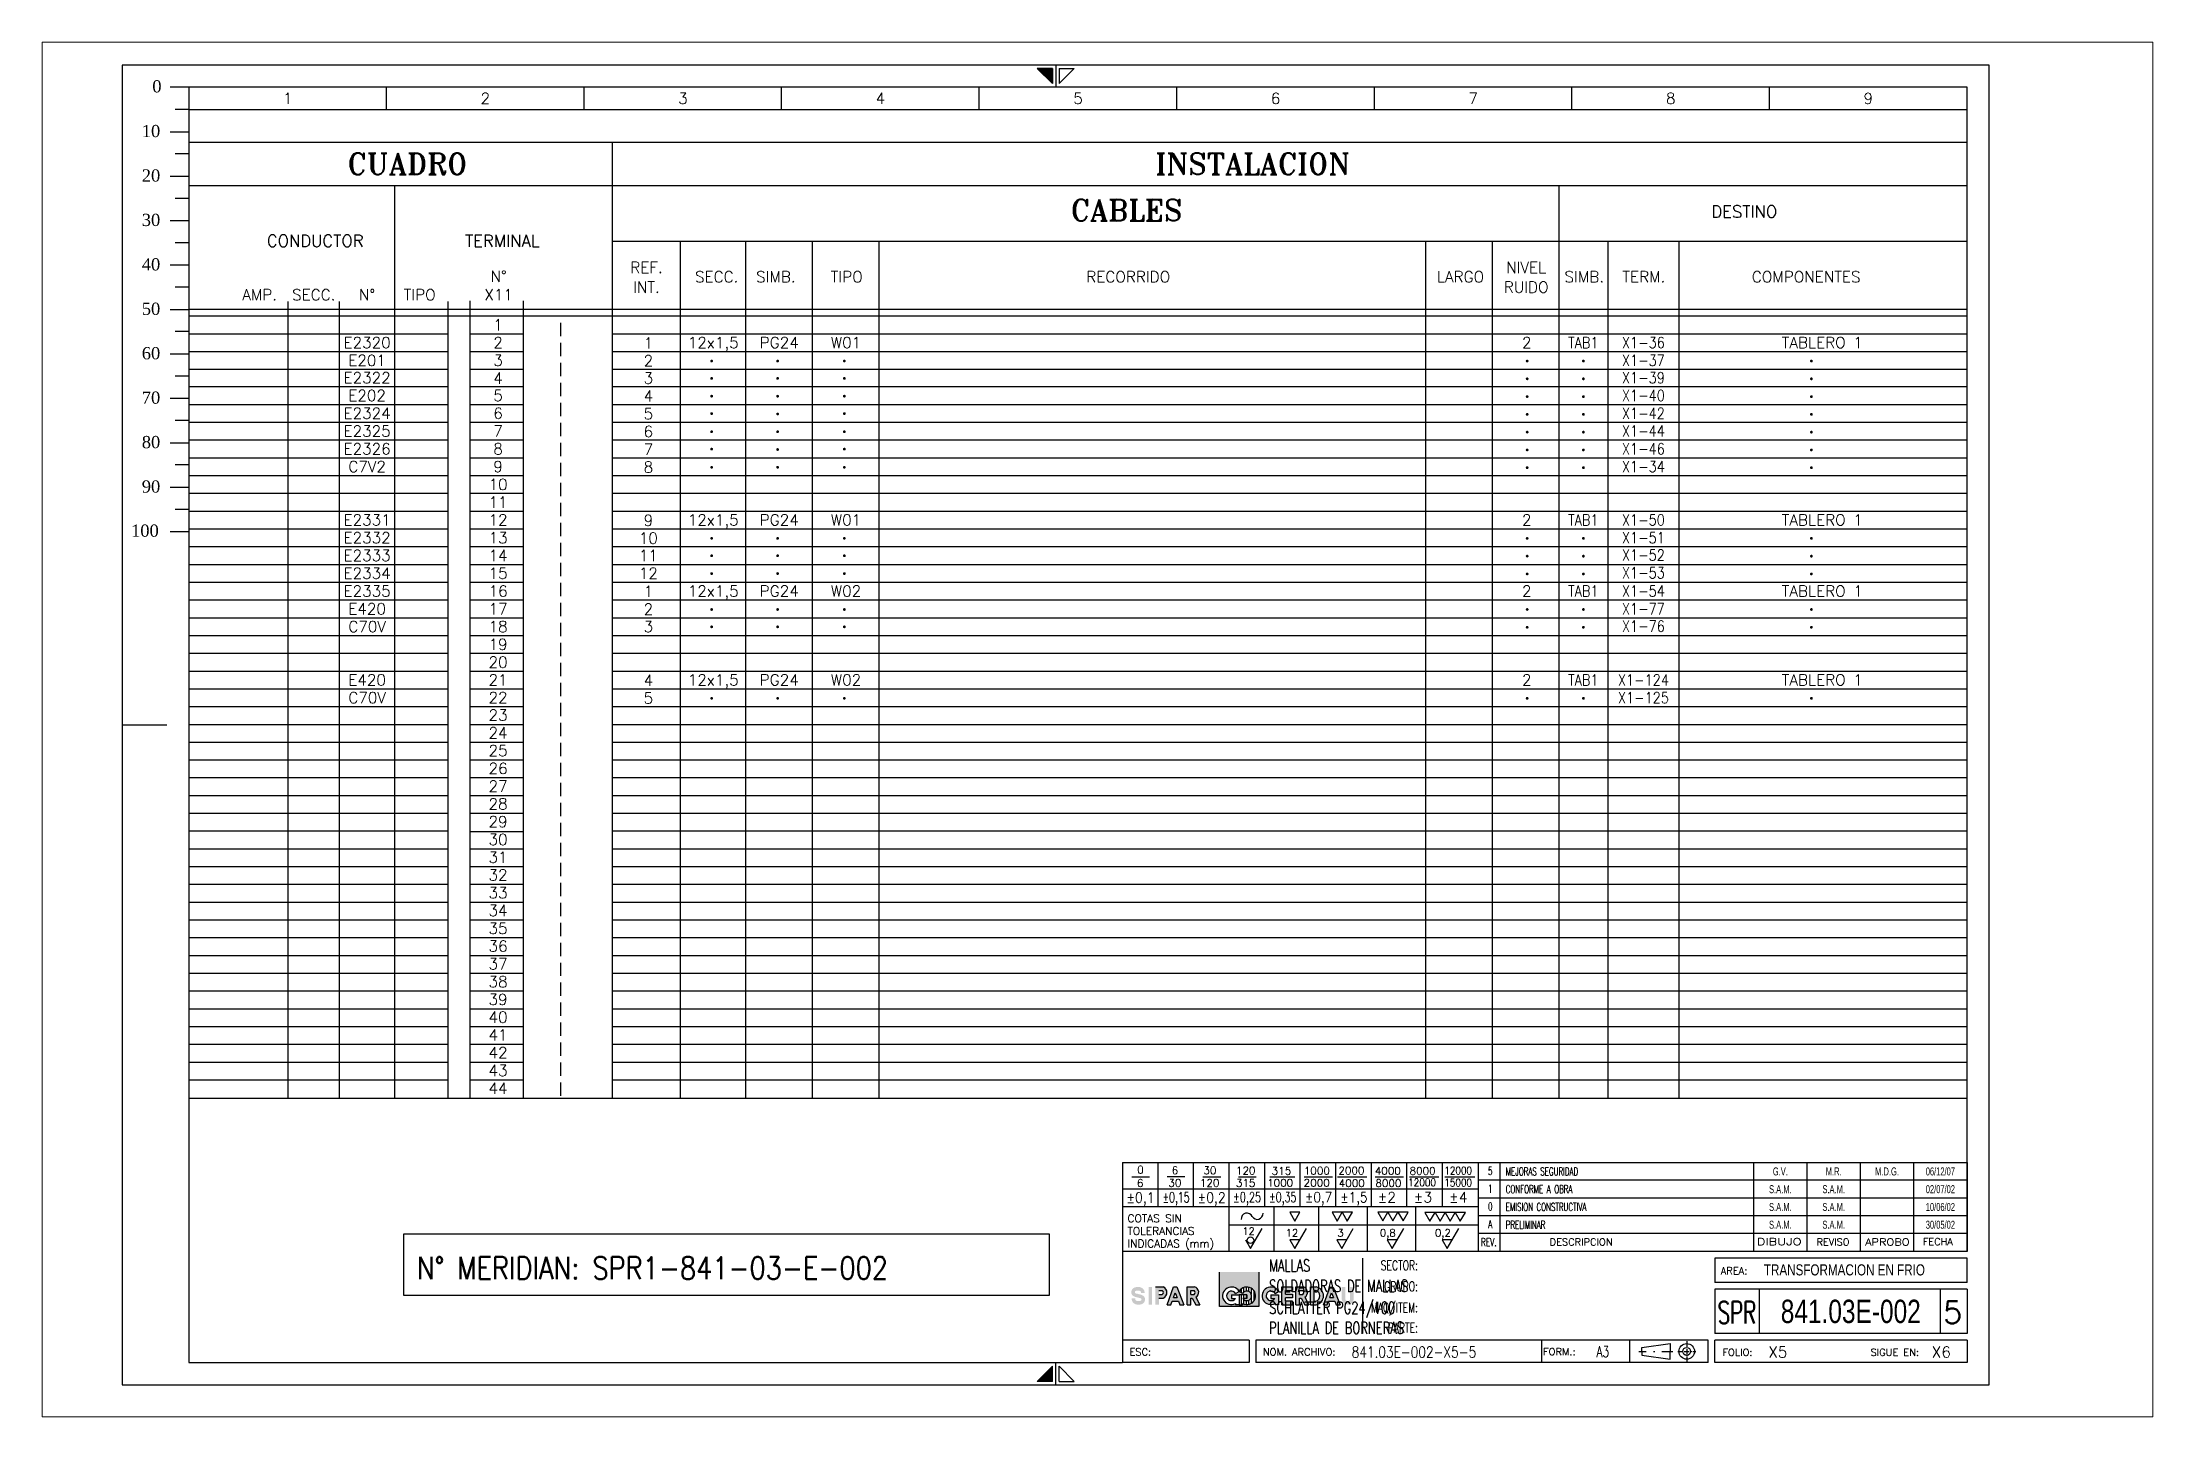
# Paper-space layout 'Layout1' of a CAD drawing. Header units: millimetres. Extents: x -18 to 457, y -7 to 302.
# The model-space entities are those that its viewports show. They can reach past a viewport. Long polylines and large blocks are cut down to what shows.
import ezdxf
from ezdxf.enums import TextEntityAlignment as Align

# ---------------------------------------------------------------- set-up
doc = ezdxf.new("R2010")
doc.units = ezdxf.units.MM
doc.linetypes.add('HIDDEN', pattern=[4.5, 3, -1.5])
for name, color, linetype in [('LINEAS', 4, 'Continuous'), ('MARGENES', 6, 'Continuous'), ('REC', 6, 'Continuous'), ('SUBTITULO', 3, 'Continuous'), ('TEX', 150, 'Continuous'), ('TEXTO', 7, 'Continuous'), ('Textos', 150, 'Continuous'), ('TITULO', 6, 'Continuous')]:
    doc.layers.add(name, color=color, linetype=linetype)
doc.styles.add('ARIAL', font='arial.ttf', dxfattribs={"height": 2})
doc.styles.add('DUTCH801', font='dutcheb.ttf', dxfattribs={"width": 1.75, "height": 2.75})
doc.styles.add('LCOTAS', font='ROMANS')
doc.styles.add('LETRA2', font='swissk.ttf', dxfattribs={"height": 2})
doc.styles.add('LETRA25', font='romans', dxfattribs={"height": 2.5})
doc.styles.add('LETRA4', font='ROMANS', dxfattribs={"height": 4})
doc.styles.add('LETRA5', font='ROMANS', dxfattribs={"height": 5})
doc.styles.add('ROMANS', font='romans.shx', dxfattribs={"width": 0.85})
doc.styles.add('ROMANT', font='romant', dxfattribs={"height": 3})
doc.styles.get("Standard").update_dxf_attribs({"font": 'arial.ttf'})

psp = doc.layouts.get("Layout1")

msp = doc.modelspace()

# ---------------------------------------------------------------- texts
at = {"layer": 'SUBTITULO', "color": 3, "style": 'ROMANT'}
for s, p in [('DESTINO', (364.89, 262.67)), ('CONDUCTOR', (43.4, 256.08)), ('TERMINAL', (85.48, 256.08))]:
    msp.add_text(s, height=2.7, dxfattribs=at).set_placement(p, align=Align.CENTER)
at = {"layer": 'TEXTO', "color": 150, "style": 'ROMANS'}
for s, p in [('REF.', (117.93, 250.19)), ('NIVEL', (315.82, 250.19)), ('N%%D', (84.66, 248.21)), ('INT.', (117.93, 245.75)), ('SECC.', (133.72, 248.1)), ('SIMB.', (147.03, 248.1)), ('TIPO', (162.98, 248.1)), ('RECORRIDO', (226.29, 248.1)), ('LARGO', (301.05, 248.1)), ('RUIDO', (315.82, 245.75)), ('SIMB.', (328.9, 248.1)), ('TERM.', (342.3, 248.1)), ('COMPONENTES', (378.81, 248.1)), ('AMP.', (30.9, 244.06)), ('SECC.', (43.08, 244.06)), ('N%%D', (55.08, 244.06)), ('TIPO', (66.91, 244.06)), ('X11', (84.66, 244.06)), ('1', (84.54, 237.28)), ('E2320', (55.08, 233.28)), ('2', (84.54, 233.28)), ('1', (118.35, 233.2)), ('12x1,5', (132.95, 233.28)), ('PG24', (147.79, 233.28)), ('W01', (162.8, 233.28)), ('2', (315.95, 233.28)), ('TABLERO 1', (382.44, 233.29)), ('E201', (55.08, 229.28)), ('3', (84.54, 229.28)), ('2', (118.35, 229.2)), ('E2322', (55.08, 225.37)), ('E202', (55.08, 221.37)), ('4', (84.54, 225.28)), ('5', (84.54, 221.37)), ('3', (118.35, 225.28)), ('4', (118.35, 221.28)), ('E2324', (55.08, 217.37)), ('6', (84.54, 217.37)), ('5', (118.35, 217.28)), ('E2325', (55.08, 213.37)), ('7', (84.54, 213.37)), ('6', (118.35, 213.28)), ('E2326', (55.08, 209.37)), ('8', (84.54, 209.37)), ('7', (118.35, 209.28)), ('C7V2', (55.08, 205.37)), ('9', (84.54, 205.37)), ('8', (118.35, 205.28)), ('10', (84.54, 201.37)), ('11', (84.54, 197.37)), ('E2331', (55.08, 193.37)), ('12', (84.54, 193.37)), ('9', (118.35, 193.28)), ('12x1,5', (132.95, 193.37)), ('PG24', (147.79, 193.37)), ('W01', (162.8, 193.37)), ('2', (315.95, 193.37)), ('TABLERO 1', (382.44, 193.37)), ('E2332', (55.08, 189.37)), ('13', (84.54, 189.37)), ('10', (118.35, 189.28)), ('E2333', (55.08, 185.37)), ('14', (84.54, 185.37)), ('11', (118.35, 185.37)), ('E2334', (55.08, 181.37)), ('15', (84.54, 181.37)), ('12', (118.35, 181.37)), ('E2335', (55.08, 177.37)), ('E420', (55.08, 173.37)), ('16', (84.54, 177.37)), ('17', (84.54, 173.37)), ('2', (118.35, 173.28)), ('1', (118.35, 177.28)), ('12x1,5', (132.95, 177.37)), ('PG24', (147.79, 177.37)), ('W02', (162.8, 177.37)), ('2', (315.95, 177.37)), ('TABLERO 1', (382.44, 177.37)), ('C70V', (55.08, 169.37)), ('18', (84.54, 169.37)), ('3', (118.35, 169.37)), ('19', (84.54, 165.37)), ('20', (84.54, 161.37)), ('E420', (55.08, 157.37)), ('21', (84.54, 157.37)), ('4', (118.35, 157.28)), ('12x1,5', (132.95, 157.37)), ('PG24', (147.79, 157.37)), ('W02', (162.8, 157.37)), ('2', (315.95, 157.37)), ('TABLERO 1', (382.44, 157.37)), ('C70V', (55.08, 153.37)), ('22', (84.54, 153.37)), ('23', (84.54, 149.46)), ('5', (118.35, 153.28)), ('24', (84.54, 145.46)), ('25', (84.54, 141.46)), ('26', (84.54, 137.46)), ('27', (84.54, 133.46)), ('28', (84.54, 129.46)), ('29', (84.54, 125.46)), ('30', (84.54, 121.46)), ('31', (84.54, 117.46)), ('32', (84.54, 113.46)), ('33', (84.54, 109.46)), ('34', (84.54, 105.46)), ('35', (84.54, 101.46)), ('36', (84.54, 97.46)), ('37', (84.54, 93.46)), ('38', (84.54, 89.46)), ('39', (84.54, 85.46)), ('40', (84.54, 81.46)), ('41', (84.54, 77.46)), ('42', (84.54, 73.46)), ('43', (84.54, 69.46)), ('44', (84.54, 65.46))]:
    msp.add_text(s, height=2.5, dxfattribs=at).set_placement(p, align=Align.CENTER)
at = {"layer": 'TEXTO', "color": 150, "style": 'ROMANS', "width": 0.85}
for s, p in [('TAB1', (328.69, 234.53)), ('X1-36', (342.19, 234.53)), ('X1-37', (342.19, 230.53)), ('X1-39', (342.19, 226.62)), ('X1-40', (342.19, 222.62)), ('X1-42', (342.19, 218.62)), ('X1-44', (342.19, 214.62)), ('X1-46', (342.19, 210.62)), ('X1-34', (342.19, 206.62)), ('TAB1', (328.69, 194.62)), ('X1-50', (342.19, 194.62)), ('X1-51', (342.19, 190.62)), ('X1-52', (342.19, 186.71)), ('X1-53', (342.19, 182.71)), ('TAB1', (328.69, 178.62)), ('X1-54', (342.19, 178.62)), ('X1-77', (342.19, 174.62)), ('X1-76', (342.19, 170.71)), ('TAB1', (328.69, 158.62)), ('X1-124', (342.19, 158.62)), ('X1-125', (342.19, 154.62))]:
    msp.add_text(s, height=2.5, dxfattribs=at).set_placement(p, align=Align.MIDDLE_CENTER)
at = {"layer": 'Textos', "insert": (66.25, 28.76), "char_height": 5, "width": 174.7782, "attachment_point": 1, "style": 'ROMANS'}
msp.add_mtext('N° MERIDIAN: SPR1-841-03-E-002', dxfattribs=at)
at = {"layer": 'TITULO', "style": 'ROMANT'}
for s, p in [('CUADRO', (64.14, 272.38)), ('INSTALACION', (254.31, 272.38)), ('CABLES', (225.9, 261.92))]:
    msp.add_text(s, height=4.8, dxfattribs=at).set_placement(p, align=Align.CENTER)

# ---------------------------------------------------------------- blocks, each defined once
blk = doc.blocks.new('A3')
at = {"layer": 'TEX'}
h = blk.add_hatch(color=256, dxfattribs=at)
h.paths.add_polyline_path([(255.67, 25.35), (246.84, 25.35), (246.84, 17.57), (255.67, 17.57)])
h.paths.add_polyline_path([(252.04, 18.24), (252.04, 18.01), (251.24, 18.01), (250.44, 18.01), (250.44, 18.24, -2.348205), (251.24, 21, -2.348205)], flags=16)
h.paths.add_polyline_path([(252.08, 19.4), (252.97, 19.4), (252.97, 20.2), (251.24, 20.2), (249.52, 20.2), (249.52, 19.4), (250.41, 19.4, -3.501885), (250.45, 20.54), (251.24, 21), (252.04, 20.54, -3.501885)], flags=0)
h = blk.add_hatch(color=256, dxfattribs=at)
h.paths.add_polyline_path([(228.13, 21.15), (228.25, 21.17), (228.36, 21.18), (228.49, 21.19), (228.63, 21.18), (228.75, 21.17), (228.86, 21.14), (228.97, 21.08), (229.08, 21), (229.15, 20.89), (229.18, 20.81), (229.2, 20.7), (229.21, 20.6), (230.01, 20.6), (230, 20.66), (230, 20.7), (229.99, 20.75), (229.99, 20.8), (229.98, 20.84), (229.98, 20.88), (229.97, 20.92), (229.96, 20.96), (229.95, 21), (229.94, 21.04), (229.93, 21.08), (229.91, 21.12), (229.9, 21.17), (229.88, 21.21), (229.86, 21.25), (229.83, 21.29), (229.81, 21.34), (229.78, 21.38), (229.75, 21.43), (229.71, 21.47), (229.68, 21.51), (229.64, 21.55), (229.6, 21.59), (229.56, 21.63), (229.52, 21.66), (229.47, 21.7), (229.43, 21.73), (229.38, 21.76), (229.34, 21.79), (229.29, 21.81), (229.25, 21.83), (229.21, 21.85), (229.16, 21.87), (229.12, 21.89), (229.08, 21.9), (229.03, 21.92), (228.99, 21.93), (228.95, 21.94), (228.91, 21.95), (228.87, 21.95), (228.83, 21.96), (228.78, 21.97), (228.74, 21.97), (228.7, 21.97), (228.66, 21.98), (228.62, 21.98), (228.58, 21.98), (228.54, 21.98), (228.5, 21.98), (228.46, 21.98), (228.42, 21.98), (228.38, 21.98), (228.34, 21.98), (228.3, 21.98), (228.25, 21.97), (228.21, 21.97), (228.16, 21.97), (228.11, 21.96), (228.06, 21.95), (228.01, 21.94), (227.95, 21.93), (227.9, 21.92), (227.84, 21.9), (227.78, 21.88), (227.72, 21.86), (227.66, 21.83), (227.6, 21.8), (227.54, 21.77), (227.48, 21.73), (227.42, 21.69), (227.37, 21.65), (227.32, 21.6), (227.27, 21.55), (227.23, 21.5), (227.19, 21.44), (227.15, 21.38), (227.12, 21.31), (227.1, 21.25), (227.07, 21.18), (227.05, 21.12), (227.03, 21.05), (227.02, 20.98), (227.01, 20.92), (227, 20.85), (227, 20.79), (227, 20.72), (227, 20.66), (227.01, 20.6), (227.02, 20.54), (227.04, 20.49), (227.05, 20.44), (227.08, 20.39), (227.1, 20.34), (227.13, 20.29), (227.16, 20.24), (227.19, 20.2), (227.23, 20.16), (227.26, 20.11), (227.3, 20.07), (227.34, 20.04), (227.38, 20), (227.39, 19.99), (227.54, 19.91), (227.8, 19.79), (228.09, 19.7), (228.41, 19.62), (228.72, 19.54), (228.99, 19.49), (229.14, 19.43), (229.29, 19.29), (229.28, 19.1), (229.2, 18.94), (229.03, 18.86), (228.78, 18.82), (228.55, 18.81), (228.34, 18.82), (228.19, 18.86), (228.04, 18.96), (227.92, 19.1), (227.89, 19.21), (227.87, 19.4), (227.07, 19.4), (227.07, 19.34), (227.08, 19.3), (227.08, 19.25), (227.09, 19.2), (227.09, 19.16), (227.1, 19.12), (227.11, 19.08), (227.12, 19.04), (227.13, 19), (227.14, 18.96), (227.15, 18.92), (227.16, 18.88), (227.18, 18.83), (227.2, 18.79), (227.22, 18.75), (227.24, 18.71), (227.27, 18.66), (227.3, 18.62), (227.33, 18.57), (227.36, 18.53), (227.4, 18.49), (227.44, 18.45), (227.48, 18.41), (227.52, 18.37), (227.56, 18.34), (227.6, 18.3), (227.65, 18.27), (227.69, 18.24), (227.74, 18.21), (227.78, 18.19), (227.83, 18.17), (227.87, 18.15), (227.91, 18.13), (227.96, 18.11), (228, 18.1), (228.04, 18.08), (228.08, 18.07), (228.13, 18.06), (228.17, 18.05), (228.21, 18.05), (228.25, 18.04), (228.29, 18.03), (228.33, 18.03), (228.37, 18.03), (228.41, 18.02), (228.45, 18.02), (228.49, 18.02), (228.53, 18.02), (228.57, 18.02), (228.61, 18.02), (228.65, 18.02), (228.7, 18.02), (228.74, 18.02), (228.78, 18.02), (228.82, 18.03), (228.87, 18.03), (228.92, 18.03), (228.97, 18.04), (229.02, 18.05), (229.07, 18.06), (229.12, 18.07), (229.18, 18.08), (229.24, 18.1), (229.29, 18.12), (229.35, 18.14), (229.42, 18.17), (229.48, 18.2), (229.54, 18.23), (229.59, 18.27), (229.65, 18.31), (229.71, 18.35), (229.76, 18.4), (229.8, 18.45), (229.85, 18.5), (229.89, 18.56), (229.92, 18.62), (229.95, 18.69), (229.98, 18.75), (230, 18.82), (230.03, 18.88), (230.04, 18.95), (230.06, 19.02), (230.07, 19.08), (230.07, 19.15), (230.08, 19.21), (230.08, 19.28), (230.07, 19.34), (230.07, 19.4), (230.05, 19.46), (230.04, 19.51), (230.02, 19.56), (230, 19.61), (229.97, 19.66), (229.95, 19.71), (229.92, 19.76), (229.88, 19.8), (229.85, 19.84), (229.81, 19.89), (229.77, 19.93), (229.73, 19.96), (229.69, 20), (229.68, 20.01), (229.64, 20.03), (229.58, 20.06), (229.53, 20.09), (229.48, 20.11), (229.43, 20.14), (229.38, 20.16), (229.34, 20.18), (229.29, 20.19), (229.25, 20.21), (229.21, 20.23), (229.17, 20.24), (229.13, 20.25), (229.09, 20.27), (229.05, 20.28), (229.02, 20.29), (228.98, 20.3), (228.94, 20.31), (228.9, 20.32), (228.86, 20.33), (228.82, 20.34), (228.79, 20.35), (228.69, 20.37), (228.62, 20.39), (228.55, 20.41), (228.51, 20.42), (228.47, 20.43), (228.44, 20.44), (228.4, 20.45), (228.36, 20.46), (228.33, 20.46), (228.29, 20.47), (228.26, 20.48), (228.18, 20.5), (228.09, 20.52), (227.98, 20.56), (227.87, 20.62), (227.79, 20.71), (227.79, 20.83), (227.82, 20.96), (227.89, 21.06), (228, 21.12)])
h.paths.add_polyline_path([(230.87, 18.01), (231.67, 18.01), (231.67, 21.99), (230.87, 21.99)])
h.paths.add_polyline_path([(232.42, 18.01), (233.22, 18.01), (233.22, 19.5), (234.14, 19.5, 0.708852), (234.14, 21.99), (232.42, 21.99)])
h.paths.add_polyline_path([(233.22, 20.3), (233.22, 21.2), (233.97, 21.2, -0.566556), (233.97, 20.3)], flags=16)
h.paths.add_polyline_path([(236.19, 18.83), (237.62, 18.83), (237.94, 18.01), (238.8, 18.01), (237.24, 21.99), (236.52, 21.99), (235.03, 18.01), (235.88, 18.01)])
h.paths.add_polyline_path([(236.49, 19.63), (236.89, 20.7), (237.31, 19.63)], flags=16)
h.paths.add_polyline_path([(240.35, 19.5), (240.71, 19.5), (241.52, 18.01), (242.43, 18.01), (241.52, 19.67, 0.672291), (241.2, 21.99), (239.55, 21.99), (239.55, 18.01), (240.35, 18.01)])
h.paths.add_polyline_path([(240.35, 20.3), (240.35, 21.2), (241.15, 21.2, -0.508421), (241.1, 20.3)], flags=16)
h = blk.add_hatch(dxfattribs=at)
h.set_pattern_fill('ANSI31', color=256, scale=0.179464, angle=45, style=0)
h.set_pattern_definition([(90, (130.9459, 1.37434), (-0.5697977, 1e-16), [])])
h.paths.add_polyline_path([(251.24, 21), (252.04, 20.54, -3.501885), (252.08, 19.4), (252.97, 19.4), (252.97, 20.2), (251.24, 20.2), (251.24, 18.01), (252.04, 18.01), (252.04, 18.24, 2.348205)])
h = blk.add_hatch(color=256, dxfattribs=at)
h.paths.add_polyline_path([(259.33, 18.24), (259.33, 18.01), (260.13, 18.01), (260.13, 20.2), (258.4, 20.2), (258.4, 19.4), (259.29, 19.4, -3.501885), (259.33, 20.54), (260.13, 21, 2.348205)])
h.paths.add_polyline_path([(263.26, 21.99), (260.87, 21.99), (260.87, 18.01), (263.26, 18.01), (263.26, 18.8), (261.66, 18.8), (261.66, 19.56), (263.26, 19.56), (263.26, 20.36), (261.66, 20.36), (261.66, 21.2), (263.26, 21.2)])
h.paths.add_polyline_path([(265.68, 21.99), (264.02, 21.99), (264.02, 18.01), (264.82, 18.01), (264.82, 19.5), (265.18, 19.5), (265.99, 18.01), (266.9, 18.01), (266, 19.67, 0.672291)])
h.paths.add_polyline_path([(264.82, 21.2), (265.63, 21.2, -0.508421), (265.58, 20.3), (264.82, 20.3)], flags=16)
h.paths.add_polyline_path([(268.57, 21.99), (267.33, 21.99), (267.33, 18.01), (268.59, 18.01, 0.825148)])
h.paths.add_polyline_path([(268.12, 21.2), (268.49, 21.2, -0.780464), (268.5, 18.8), (268.12, 18.8)], flags=16)
h.paths.add_polyline_path([(272.41, 21.97), (271.69, 21.99), (270.19, 18.01), (271.04, 18.01), (271.35, 18.83), (272.79, 18.83), (273.11, 18.01), (273.97, 18.01)])
h.paths.add_polyline_path([(272.05, 20.7), (272.47, 19.63), (271.65, 19.63)], flags=16)
h.paths.add_polyline_path([(275.15, 21.99), (274.35, 21.99), (274.35, 19.12, 0.841466), (277, 19.12), (277, 21.99), (276.2, 21.99), (276.2, 19.2, -0.760831), (275.15, 19.2)])
at = {"layer": 'MARGENES', "color": 4}
for p, q in [((420, 297), (0, 297)), ((0, 297), (0, 0)), ((209.23, 296.25), (205.83, 296.25)), ((209.23, 292.85), (205.83, 296.25)), ((209.23, 296.25), (209.23, 292.85)), ((210, 297), (210, 292)), ((210.77, 292.85), (214.17, 296.25)), ((210.77, 296.25), (214.17, 296.25)), ((210.77, 296.25), (210.77, 292.85)), ((420, 0), (420, 297)), ((0, 148.5), (10.02, 148.5)), ((210, 0), (210, 5)), ((0, 0), (420, 0)), ((209.23, 4.15), (205.83, 0.75)), ((209.23, 0.75), (205.83, 0.75)), ((209.23, 0.75), (209.23, 4.15)), ((210.77, 4.15), (214.17, 0.75)), ((210.77, 0.75), (210.77, 4.15)), ((210.77, 0.75), (214.17, 0.75))]:
    blk.add_line(p, q, dxfattribs=at)
at = {"layer": 'MARGENES'}
for p, q in [((415, 292), (15, 292)), ((15, 292), (15, 5)), ((415, 30), (415, 292)), ((415, 50), (415, 30)), ((415, 23), (415, 28.5)), ((415, 21.5), (415, 11.5)), ((415, 10), (415, 5)), ((15, 5), (225, 5)), ((253.5, 5), (225, 5)), ((356.78, 5), (255, 5)), ((415, 5), (358.28, 5))]:
    blk.add_line(p, q, dxfattribs=at)
at = {"layer": 'MARGENES', "color": 1}
for p, q in [((59.44, 287), (59.44, 292)), ((103.89, 287), (103.89, 292)), ((148.33, 287), (148.33, 292)), ((192.78, 287), (192.78, 292)), ((237.22, 287), (237.22, 292)), ((281.67, 287), (281.67, 292)), ((326.11, 287), (326.11, 292)), ((370.56, 287), (370.56, 292)), ((15, 287), (415, 287)), ((233, 40), (233, 50)), ((241, 40), (241, 50)), ((249, 30), (249, 50)), ((257, 40), (257, 50)), ((265, 40), (265, 50)), ((273, 40), (273, 50)), ((281, 40), (281, 50)), ((289, 40), (289, 50)), ((297, 40), (297, 50)), ((310, 30), (310, 50)), ((367, 30), (367, 50)), ((379, 30), (379, 50)), ((391, 30), (391, 50)), ((403, 30), (403, 50)), ((305, 44), (225, 44)), ((227.1, 46.76), (231.1, 46.76)), ((235.06, 46.82), (239.06, 46.82)), ((243.1, 46.76), (247.1, 46.76)), ((251.1, 46.76), (255.1, 46.76)), ((258.14, 46.76), (263.81, 46.76)), ((265.88, 46.76), (272.28, 46.76)), ((273.41, 46.76), (280, 46.76)), ((281.87, 46.76), (288.24, 46.76)), ((289.57, 46.76), (296.2, 46.76)), ((297.52, 46.76), (304.29, 46.76)), ((415, 46), (305, 46)), ((259.09, 40), (259.09, 30)), ((269.09, 40), (269.09, 30)), ((280.02, 40), (280.02, 30)), ((290.95, 40), (290.95, 30)), ((415, 42), (305, 42)), ((415, 38), (305, 38)), ((305, 35.88), (249, 35.88)), ((253.8, 30.65), (256.41, 35.15)), ((263.8, 30.65), (266.41, 35.15)), ((274.32, 30.65), (276.92, 35.15)), ((285.67, 30.65), (288.27, 35.15)), ((298.06, 30.65), (300.66, 35.15)), ((415, 34), (305, 34)), ((252.67, 32.62), (253.8, 30.65)), ((262.67, 32.62), (263.8, 30.65)), ((264.94, 32.62), (262.67, 32.62)), ((273.19, 32.62), (274.32, 30.65)), ((275.46, 32.62), (273.19, 32.62)), ((284.53, 32.62), (285.67, 30.65)), ((286.81, 32.62), (284.53, 32.62)), ((296.92, 32.62), (298.06, 30.65)), ((299.2, 32.62), (296.92, 32.62)), ((351.94, 9.77), (351.94, 8.55)), ((341.17, 7.49), (342.83, 7.49)), ((344.43, 7.49), (344.79, 7.49)), ((346.34, 7.49), (348.79, 7.49)), ((349.91, 7.49), (350.08, 7.49)), ((349.99, 7.49), (350.86, 7.49)), ((351.35, 7.49), (352.48, 7.49)), ((351.94, 8.39), (351.94, 8.23)), ((351.94, 8.02), (351.94, 6.94)), ((351.94, 6.7), (351.94, 6.45)), ((351.94, 6.26), (351.94, 5.18)), ((353.02, 7.49), (353.16, 7.49)), ((353.42, 7.49), (353.96, 7.49))]:
    blk.add_line(p, q, dxfattribs=at)
at = {"layer": 'MARGENES', "color": 7}
for p, q in [((225, 50), (415, 50)), ((305, 50), (305, 30)), ((305, 40), (225, 40)), ((415, 30), (225, 30)), ((279, 28.5), (279, 11.5)), ((415, 28.5), (358.28, 28.5)), ((358.28, 28.5), (358.28, 23)), ((415, 23), (358.28, 23)), ((415, 21.5), (358.28, 21.5)), ((358.28, 21.5), (358.28, 11.5)), ((368.28, 11.5), (368.28, 21.5)), ((409, 11.5), (409, 21.5)), ((253.5, 10), (225, 10)), ((253.5, 10), (253.5, 5)), ((356.78, 10), (255, 10)), ((255, 10), (255, 5)), ((319.3, 10), (319.3, 5)), ((339.1, 10), (339.1, 5)), ((356.78, 5), (356.78, 10)), ((415, 11.5), (358.28, 11.5)), ((415, 10), (358.28, 10)), ((358.28, 5), (358.28, 10))]:
    blk.add_line(p, q, dxfattribs=at)
at = {"layer": 'MARGENES', "color": 1}
for points in [[(262.67, 38.81), (263.8, 36.84), (264.94, 38.81)], [(272.17, 38.81), (273.3, 36.84), (274.44, 38.81)], [(274.44, 38.81), (275.58, 36.84), (276.72, 38.81)], [(282.43, 38.82), (283.57, 36.85), (284.71, 38.82)], [(284.71, 38.82), (285.84, 36.85), (286.98, 38.82)], [(286.98, 38.82), (288.12, 36.85), (289.26, 38.82)], [(293.04, 38.76), (294.18, 36.79), (295.32, 38.76)], [(295.32, 38.76), (296.45, 36.79), (297.59, 38.76)], [(297.59, 38.76), (298.73, 36.79), (299.87, 38.76)], [(299.87, 38.76), (301, 36.79), (302.14, 38.76)]]:
    blk.add_lwpolyline(points, close=True, dxfattribs=at)
blk.add_circle((253.82, 32.5), 0.742, dxfattribs=at)
for centre, start, end in [((253.01, 37.3), 25.3098, 184.5991), ((255.32, 38.52), 210.3269, 2.285)]:
    blk.add_arc(centre, 1.31, start, end, dxfattribs=at)
at = {"layer": 'MARGENES', "color": 4}
for points in [[(209.23, 296.25), (209.23, 292.85), (205.83, 296.25)], [(209.23, 0.75), (209.23, 4.15), (205.83, 0.75)]]:
    blk.add_solid(points, dxfattribs=at)
at = {"layer": 'REC', "color": 1}
for p, q in [((15, 292), (10.8, 292)), ((15, 287), (11.9, 287)), ((10.8, 282), (15, 282)), ((15, 277), (11.9, 277)), ((10.8, 272), (15, 272)), ((15, 267), (11.9, 267)), ((10.8, 262), (15, 262)), ((15, 257), (11.9, 257)), ((10.8, 252), (15, 252)), ((15, 247), (11.9, 247)), ((10.8, 242), (15, 242)), ((15, 237), (11.9, 237)), ((10.8, 232), (15, 232)), ((15, 227), (11.9, 227)), ((10.8, 222), (15, 222)), ((15, 217), (11.9, 217)), ((10.8, 212), (15, 212)), ((15, 207), (11.9, 207)), ((10.8, 202), (15, 202)), ((15, 197), (11.9, 197)), ((10.8, 192), (15, 192))]:
    blk.add_line(p, q, dxfattribs=at)
at = {"layer": 'REC'}
blk.add_line((225, 50), (225, 5), dxfattribs=at)
at = {"layer": 'TEX'}
for p, q in [((246.84, 17.57), (246.84, 25.35)), ((255.67, 25.35), (255.67, 17.57)), ((232.42, 21.99), (234.14, 21.99)), ((233.22, 21.2), (233.97, 21.2)), ((233.22, 20.3), (233.97, 20.3)), ((233.22, 19.5), (234.14, 19.5)), ((235.03, 18.01), (236.52, 21.99)), ((236.49, 19.63), (236.89, 20.7)), ((236.49, 19.63), (237.31, 19.63)), ((236.52, 21.99), (237.24, 21.99)), ((236.89, 20.7), (237.31, 19.63)), ((237.24, 21.99), (238.8, 18.01)), ((239.55, 18.01), (239.55, 21.99)), ((239.55, 21.99), (241.2, 21.99)), ((240.35, 20.3), (240.35, 21.2)), ((240.35, 21.2), (241.15, 21.2)), ((240.35, 20.3), (241.1, 20.3)), ((240.35, 18.01), (240.35, 19.5)), ((240.35, 19.5), (240.71, 19.5)), ((240.71, 19.5), (241.52, 18.01)), ((241.52, 19.67), (242.43, 18.01)), ((249.52, 20.2), (249.52, 19.4)), ((249.52, 20.2), (251.24, 20.2)), ((249.52, 19.4), (250.41, 19.4)), ((250.45, 20.54), (251.24, 21)), ((252.04, 20.54), (251.24, 21)), ((252.97, 20.2), (251.24, 20.2)), ((251.24, 20.2), (251.24, 18.01)), ((251.24, 20.2), (251.24, 18.01)), ((252.97, 19.4), (252.08, 19.4)), ((252.97, 20.2), (252.97, 19.4)), ((258.4, 20.2), (260.13, 20.2)), ((258.4, 20.2), (258.4, 19.4)), ((258.4, 19.4), (259.29, 19.4)), ((259.33, 20.54), (260.13, 21)), ((260.13, 20.2), (260.13, 18.01)), ((260.87, 18.01), (260.87, 21.99)), ((260.87, 21.99), (263.26, 21.99)), ((261.66, 20.36), (261.66, 21.2)), ((261.66, 21.2), (263.26, 21.2)), ((261.66, 20.36), (263.26, 20.36)), ((261.66, 18.8), (261.66, 19.56)), ((263.26, 19.56), (261.66, 19.56)), ((263.26, 21.99), (263.26, 21.2)), ((263.26, 20.36), (263.26, 19.56)), ((264.02, 18.01), (264.02, 21.99)), ((264.02, 21.99), (265.68, 21.99)), ((264.82, 20.3), (264.82, 21.2)), ((264.82, 21.2), (265.63, 21.2)), ((264.82, 20.3), (265.58, 20.3)), ((264.82, 18.01), (264.82, 19.5)), ((264.82, 19.5), (265.18, 19.5)), ((265.18, 19.5), (265.99, 18.01)), ((266, 19.67), (266.9, 18.01)), ((267.33, 18.01), (267.33, 21.99)), ((267.33, 21.99), (268.57, 21.99)), ((268.12, 18.8), (268.12, 21.2)), ((268.12, 21.2), (268.49, 21.2)), ((270.19, 18.01), (271.69, 21.99)), ((271.65, 19.63), (272.05, 20.7)), ((271.65, 19.63), (272.47, 19.63)), ((271.69, 21.99), (272.41, 21.97)), ((272.05, 20.7), (272.47, 19.63)), ((272.41, 21.97), (273.97, 18.01)), ((235.03, 18.01), (235.88, 18.01)), ((235.88, 18.01), (236.19, 18.83)), ((236.19, 18.83), (237.62, 18.83)), ((237.62, 18.83), (237.94, 18.01)), ((237.94, 18.01), (238.8, 18.01)), ((239.55, 18.01), (240.35, 18.01)), ((241.52, 18.01), (242.43, 18.01)), ((255.67, 17.57), (246.84, 17.57)), ((250.44, 18.24), (250.44, 18.01)), ((251.24, 18.01), (250.44, 18.01)), ((251.24, 18.01), (252.04, 18.01)), ((252.04, 18.24), (252.04, 18.01)), ((259.33, 18.24), (259.33, 18.01)), ((260.13, 18.01), (259.33, 18.01)), ((260.87, 18.01), (263.26, 18.01)), ((263.26, 18.8), (261.66, 18.8)), ((263.26, 18.01), (263.26, 18.8)), ((264.02, 18.01), (264.82, 18.01)), ((265.99, 18.01), (266.9, 18.01)), ((267.33, 18.01), (268.59, 18.01)), ((268.12, 18.8), (268.5, 18.8)), ((270.19, 18.01), (271.04, 18.01)), ((271.04, 18.01), (271.35, 18.83)), ((271.35, 18.83), (272.79, 18.83)), ((272.79, 18.83), (273.11, 18.01)), ((273.11, 18.01), (273.97, 18.01))]:
    blk.add_line(p, q, dxfattribs=at)
for centre, radius, start, end in [((233.7, 20.75), 0.524, 300.9321, 59.0679), ((233.7, 20.75), 1.32, 289.338, 70.662), ((240.8, 20.77), 0.558, 302.7945, 50.5935), ((240.89, 20.77), 1.27, 300.0461, 75.6964), ((249.52, 20), 1.99, 30, 297.7317), ((249.52, 20), 1.08, 30, 326.251), ((252.97, 20), 1.99, 242.2683, 150), ((252.97, 20), 1.08, 213.749, 150), ((258.4, 20), 1.99, 30, 297.7317), ((258.4, 20), 1.08, 30, 326.251), ((265.27, 20.77), 0.558, 302.7945, 50.5935), ((265.36, 20.77), 1.27, 300.0461, 75.6964), ((268.2, 20), 1.23, 284.4183, 76.3013), ((268.2, 20), 2.03, 281.2242, 79.3349)]:
    blk.add_arc(centre, radius, start, end, dxfattribs=at)
at = {"layer": 'Textos'}
for p, q in [((341.85, 8.34), (348.22, 9.24)), ((341.85, 7.49), (341.85, 8.34)), ((341.85, 7.49), (341.85, 6.63)), ((341.85, 6.63), (348.22, 5.73)), ((348.22, 9.24), (348.22, 7.49)), ((348.22, 5.73), (348.22, 7.49))]:
    blk.add_line(p, q, dxfattribs=at)
for radius in [1.75, 0.877]:
    blk.add_circle((351.94, 7.49), radius, dxfattribs=at)
at = {"layer": 'MARGENES', "color": 1, "style": 'LCOTAS'}
for s, height, p in [('0', 1.71, (228.3, 47.52)), ('6', 1.71, (236.08, 47.38)), ('30', 1.71, (243.21, 47.37)), ('120', 1.71, (250.53, 47.32)), ('315', 1.71, (258.57, 47.26)), ('1000', 1.71, (265.8, 47.3)), ('2000', 1.71, (273.58, 47.32)), ('4000', 1.71, (281.77, 47.28)), ('8000', 1.71, (289.58, 47.26)), ('6', 1.71, (228.26, 44.52)), ('30', 1.71, (235.33, 44.55)), ('120', 1.71, (242.42, 44.55)), ('315', 1.71, (250.53, 44.55)), ('1000', 1.71, (257.54, 44.57)), ('2000', 1.71, (265.77, 44.58)), ('4000', 1.71, (273.66, 44.5)), ('8000', 1.71, (281.9, 44.51)), ('%%P2', 2.3, (282.4, 41.04)), ('%%P3', 2.3, (290.53, 41.04)), ('%%P4', 2.3, (298.48, 41.04)), ('COTAS SIN', 1.743, (226.15, 36.55)), ('TOLERANCIAS', 1.743, (226.15, 33.72)), ('12', 1.656, (251.94, 33.74)), ('12', 1.656, (261.7, 33.33)), ('3', 1.66, (273.35, 33.33)), ('0,8', 1.656, (282.92, 33.33)), ('0,2', 1.656, (295.31, 33.33)), ('INDICADAS (mm)', 1.743, (226.15, 30.9))]:
    blk.add_text(s, height=height, dxfattribs=at).set_placement(p)
for s, height, width, p, p2 in [('12000', 1.71, 0.790089, (297.4, 47.32), (303.64, 47.32)), ('%%P0,1', 2.3, 0.865454, (225.88, 40.96), (232.23, 40.96)), ('%%P0,15', 2.3, 0.598358, (234.03, 41.03), (240.12, 41.03)), ('%%P0,2', 2.3, 0.787915, (241.91, 40.96), (248.21, 40.96)), ('%%P0,25', 2.3, 0.617458, (249.89, 41.06), (256.18, 41.06)), ('%%P0,35', 2.3, 0.603736, (257.99, 41.06), (264.14, 41.06)), ('%%P0,7', 2.3, 0.760403, (266.1, 41.06), (272.18, 41.06)), ('%%P1,5', 2.3, 0.762292, (274.03, 41.03), (280.12, 41.03)), ('12000', 1.71, 0.797835, (289.25, 44.67), (295.55, 44.67)), ('15000', 1.71, 0.790089, (297.4, 44.63), (303.64, 44.63))]:
    blk.add_text(s, height=height, dxfattribs=dict(at, width=width)).set_placement(p, p2, align=Align.FIT)
at = {"layer": 'REC', "color": 1, "style": 'DUTCH801'}
for s, p in [('0', (6.76, 290.84)), ('10', (4.39, 280.77)), ('20', (4.39, 270.77)), ('30', (4.39, 260.77)), ('40', (4.39, 250.77)), ('50', (4.39, 240.77)), ('60', (4.39, 230.77)), ('70', (4.39, 220.77)), ('80', (4.39, 210.77)), ('90', (4.39, 200.77)), ('100', (1.98, 190.84))]:
    blk.add_text(s, height=2.75, dxfattribs=at).set_placement(p)
at = {"layer": 'TEX', "style": 'LCOTAS'}
for s, p in [('1', (37.22, 289.5)), ('2', (81.67, 289.5)), ('3', (126.11, 289.5)), ('4', (170.56, 289.5)), ('5', (215, 289.5)), ('6', (259.44, 289.5)), ('7', (303.89, 289.5)), ('8', (348.33, 289.5)), ('9', (392.78, 289.5))]:
    blk.add_text(s, height=2.5, dxfattribs=at).set_placement(p, align=Align.MIDDLE_CENTER)
at = {"layer": 'TEX', "width": 0.6456}
for tag, p in [('DIBUJO', (373, 48)), ('REVISO', (385, 48)), ('APROBO', (397, 48)), ('FECHA', (409, 48)), ('DIBUJO', (373, 44)), ('REVISO', (385, 44)), ('APROBO', (397, 44)), ('FECHA', (409, 44)), ('DIBUJO', (373, 40)), ('REVISO', (385, 40)), ('APROBO', (397, 40)), ('FECHA', (409, 40)), ('DIBUJO', (373, 36)), ('REVISO', (385, 36)), ('APROBO', (397, 36)), ('FECHA', (409, 36))]:
    blk.add_attdef(tag, text='', height=1.8, dxfattribs=at).set_placement(p, align=Align.MIDDLE_CENTER)
at = {"layer": 'Textos', "style": 'LCOTAS'}
for s, height, width, p, p2 in [('REV.', 1.8, 0.645643, (305.64, 31.2), (309.18, 31.2)), ('DIBUJO', 1.6, 1.231263, (367.73, 31.37), (377.77, 31.37)), ('APROBO', 1.6, 1.075207, (392.08, 31.33), (402.07, 31.33))]:
    blk.add_text(s, height=height, dxfattribs=dict(at, width=width)).set_placement(p, p2, align=Align.FIT)
for s, height, p in [('DESCRIPCION', 1.62, (321.1, 31.3)), ('REVISO', 1.6, (381.15, 31.32)), ('FECHA', 1.6, (405.07, 31.37)), ('AREA:', 1.627, (359.58, 24.81)), ('ESC:', 1.627, (226.58, 6.56)), ('NOM. ARCHIVO:', 1.6271, (256.58, 6.56)), ('FORM.:', 1.627, (319.62, 6.62)), ('FOLIO:', 1.627, (359.97, 6.47)), ('SIGUE EN:', 1.627, (393.27, 6.47))]:
    blk.add_text(s, height=height, dxfattribs=at).set_placement(p)
at = {"layer": 'Textos', "style": 'LCOTAS', "width": 0.7}
for s, p in [('SECTOR:', (291.49, 25.76)), ('GRUPO:', (291.49, 21.03)), ('MAQ/ITEM:', (291.49, 16.26)), ('PARTE:', (291.49, 11.74))]:
    blk.add_text(s, height=2.169, dxfattribs=at).set_placement(p, align=Align.RIGHT)
at = {"layer": 'Textos', "style": 'LCOTAS', "width": 0.645643}
for p in [(307.74, 48.1), (307.74, 44.1), (307.74, 40.1), (307.74, 36.1)]:
    blk.add_attdef('REV', text='', height=1.8, dxfattribs=at).set_placement(p, align=Align.MIDDLE)
at = {"layer": 'Textos'}
for tag, p, height, style, width in [('TEXTO_DE_REVISION', (311.23, 47.1), 1.8, 'LCOTAS', 0.645643), ('TEXTO_DE_REVISION', (311.23, 43.1), 1.8, 'LCOTAS', 0.645643), ('TEXTO_DE_REVISION', (311.23, 39.1), 1.8, 'LCOTAS', 0.645643), ('TEXTO_DE_REVISION', (311.23, 35.1), 1.8, 'LCOTAS', 0.645643), ('ARCHIVO', (276.56, 6.1), 2.5, 'LETRA25', 0.8)]:
    blk.add_attdef(tag, p, '', height=height, dxfattribs=dict(at, style=style, width=width))
for tag, style, width, p in [('AREA', 'ARIAL', 0.75, (387.41, 25.84)), ('A', 'LETRA25', 0.7, (333.06, 7.45))]:
    blk.add_attdef(tag, text='', height=2.5, dxfattribs=dict(at, style=style, width=width)).set_placement(p, align=Align.MIDDLE_CENTER)
at = {"layer": 'Textos', "style": 'LETRA25'}
for tag, p in [('ESC', (232.65, 6.1)), ('FOLIO', (370.29, 6.1)), ('SIGUE EN', (407.08, 6.1))]:
    blk.add_attdef(tag, p, '', height=2.5, dxfattribs=at)
at = {"layer": 'TITULO', "color": 150, "style": 'LETRA4', "width": 0.7}
for tag, p in [('SECTOR', (292.49, 25.49)), ('GRUPO', (292.49, 20.87)), ('MAQ/ITEM', (292.49, 15.96)), ('PARTE', (292.49, 11.44))]:
    blk.add_attdef(tag, p, '', height=2.5, dxfattribs=at)
at = {"layer": 'TITULO', "color": 6, "style": 'LETRA2', "width": 0.75}
blk.add_attdef('NUMERO', text='', height=5.25, dxfattribs=at).set_placement((388.84, 16.5), align=Align.MIDDLE_CENTER)
at = {"layer": 'TITULO', "style": 'LETRA5', "width": 0.65}
blk.add_attdef('COD', text='', height=5, dxfattribs=at).set_placement((363.24, 16.25), align=Align.MIDDLE)
at = {"layer": 'TITULO', "style": 'LETRA5'}
blk.add_attdef('REV', text='', height=5, dxfattribs=at).set_placement((411.77, 16.3), align=Align.MIDDLE)

# ---------------------------------------------------------------- linework, layer by layer
at = {"color": 2, "const_width": 0.312}
for points in [[(132.43, 230.38, 1), (132.74, 230.38, 1)], [(147.27, 230.38, 1), (147.58, 230.38, 1)], [(162.28, 230.38, 1), (162.59, 230.38, 1)], [(315.89, 230.38, 1), (316.2, 230.38, 1)], [(328.54, 230.38, 1), (328.86, 230.38, 1)], [(379.83, 230.38, 1), (380.15, 230.38, 1)], [(132.43, 226.47, 1), (132.74, 226.47, 1)], [(147.27, 226.47, 1), (147.58, 226.47, 1)], [(162.28, 226.47, 1), (162.59, 226.47, 1)], [(315.89, 226.38, 1), (316.2, 226.38, 1)], [(328.54, 226.38, 1), (328.86, 226.38, 1)], [(379.83, 226.38, 1), (380.15, 226.38, 1)], [(132.43, 222.47, 1), (132.74, 222.47, 1)], [(132.43, 218.56, 1), (132.74, 218.56, 1)], [(147.27, 222.47, 1), (147.58, 222.47, 1)], [(147.27, 218.47, 1), (147.58, 218.47, 1)], [(162.28, 222.47, 1), (162.59, 222.47, 1)], [(162.28, 218.56, 1), (162.59, 218.56, 1)], [(315.89, 222.38, 1), (316.2, 222.38, 1)], [(315.89, 218.38, 1), (316.2, 218.38, 1)], [(328.54, 222.38, 1), (328.86, 222.38, 1)], [(328.54, 218.38, 1), (328.86, 218.38, 1)], [(379.83, 222.38, 1), (380.15, 222.38, 1)], [(379.83, 218.38, 1), (380.15, 218.38, 1)], [(132.43, 214.47, 1), (132.74, 214.47, 1)], [(147.27, 214.47, 1), (147.58, 214.47, 1)], [(162.28, 214.47, 1), (162.59, 214.47, 1)], [(315.89, 214.38, 1), (316.2, 214.38, 1)], [(328.54, 214.38, 1), (328.86, 214.38, 1)], [(379.83, 214.38, 1), (380.15, 214.38, 1)], [(132.43, 210.56, 1), (132.74, 210.56, 1)], [(147.27, 210.47, 1), (147.58, 210.47, 1)], [(162.28, 210.56, 1), (162.59, 210.56, 1)], [(315.89, 210.38, 1), (316.2, 210.38, 1)], [(328.54, 210.38, 1), (328.86, 210.38, 1)], [(379.83, 210.38, 1), (380.15, 210.38, 1)], [(132.43, 206.47, 1), (132.74, 206.47, 1)], [(147.27, 206.47, 1), (147.58, 206.47, 1)], [(162.28, 206.47, 1), (162.59, 206.47, 1)], [(315.89, 206.38, 1), (316.2, 206.38, 1)], [(328.54, 206.38, 1), (328.86, 206.38, 1)], [(379.83, 206.38, 1), (380.15, 206.38, 1)], [(132.43, 190.47, 1), (132.74, 190.47, 1)], [(147.27, 190.47, 1), (147.58, 190.47, 1)], [(162.28, 190.47, 1), (162.59, 190.47, 1)], [(315.89, 190.47, 1), (316.2, 190.47, 1)], [(328.54, 190.47, 1), (328.86, 190.47, 1)], [(379.83, 190.47, 1), (380.15, 190.47, 1)], [(132.43, 186.56, 1), (132.74, 186.56, 1)], [(147.27, 186.56, 1), (147.58, 186.56, 1)], [(162.28, 186.56, 1), (162.59, 186.56, 1)], [(315.89, 186.47, 1), (316.2, 186.47, 1)], [(328.54, 186.47, 1), (328.86, 186.47, 1)], [(379.83, 186.47, 1), (380.15, 186.47, 1)], [(132.43, 182.55, 1), (132.74, 182.55, 1)], [(147.27, 182.56, 1), (147.58, 182.56, 1)], [(162.28, 182.55, 1), (162.59, 182.55, 1)], [(315.89, 182.47, 1), (316.2, 182.47, 1)], [(328.54, 182.47, 1), (328.86, 182.47, 1)], [(379.83, 182.47, 1), (380.15, 182.47, 1)], [(132.43, 174.47, 1), (132.74, 174.47, 1)], [(147.27, 174.47, 1), (147.58, 174.47, 1)], [(162.28, 174.47, 1), (162.59, 174.47, 1)], [(315.89, 174.47, 1), (316.2, 174.47, 1)], [(328.54, 174.47, 1), (328.86, 174.47, 1)], [(379.83, 174.47, 1), (380.15, 174.47, 1)], [(132.43, 170.56, 1), (132.74, 170.56, 1)], [(147.27, 170.56, 1), (147.58, 170.56, 1)], [(162.28, 170.56, 1), (162.59, 170.56, 1)], [(315.89, 170.47, 1), (316.2, 170.47, 1)], [(328.54, 170.47, 1), (328.86, 170.47, 1)], [(379.83, 170.47, 1), (380.15, 170.47, 1)], [(132.43, 154.47, 1), (132.74, 154.47, 1)], [(147.27, 154.47, 1), (147.58, 154.47, 1)], [(162.28, 154.47, 1), (162.59, 154.47, 1)], [(315.89, 154.47, 1), (316.2, 154.47, 1)], [(328.54, 154.47, 1), (328.86, 154.47, 1)], [(379.83, 154.47, 1), (380.15, 154.47, 1)]]:
    msp.add_lwpolyline(points, format="xyb", close=True, dxfattribs=at)
at = {"layer": 'LINEAS', "color": 7}
for p, q in [((15, 279.61), (415, 279.61)), ((110.21, 279.68), (110.21, 64.47)), ((15, 269.92), (415, 269.92)), ((61.21, 269.92), (61.21, 64.47)), ((323.19, 269.92), (323.19, 64.47)), ((110.21, 257.37), (415, 257.37)), ((15, 64.47), (415, 64.47))]:
    msp.add_line(p, q, dxfattribs=at)
at = {"layer": 'LINEAS', "color": 9}
for p, q in [((125.51, 257.37), (125.51, 64.47)), ((140.21, 257.37), (140.21, 64.47)), ((155.21, 257.37), (155.21, 64.47)), ((170.21, 257.37), (170.21, 64.47)), ((293.19, 257.37), (293.19, 64.47)), ((308.19, 257.37), (308.19, 64.47)), ((334.19, 257.37), (334.19, 64.47)), ((350.19, 257.37), (350.19, 64.47)), ((37.21, 243.75), (37.21, 64.47)), ((48.79, 243.75), (48.79, 64.47)), ((73.21, 243.75), (73.21, 64.47)), ((78.21, 243.92), (78.21, 64.47)), ((90.21, 243.92), (90.21, 64.47)), ((15, 242.09), (415, 242.09)), ((15, 240.53), (415, 240.53)), ((15, 236.53), (73.21, 236.53)), ((78.21, 236.53), (90.21, 236.53)), ((110.21, 236.53), (415, 236.53)), ((15, 232.53), (73.21, 232.53)), ((15, 228.53), (73.21, 228.53)), ((78.21, 232.53), (90.21, 232.53)), ((78.21, 228.53), (90.21, 228.53)), ((110.21, 232.53), (415, 232.53)), ((110.21, 228.53), (415, 228.53)), ((15, 224.62), (73.21, 224.62)), ((78.21, 224.62), (90.21, 224.62)), ((110.21, 224.62), (415, 224.62)), ((15, 220.62), (73.21, 220.62)), ((78.21, 220.62), (90.21, 220.62)), ((110.21, 220.62), (415, 220.62)), ((15, 216.62), (73.21, 216.62)), ((78.21, 216.62), (90.21, 216.62)), ((110.21, 216.62), (415, 216.62)), ((15, 212.62), (73.21, 212.62)), ((78.21, 212.62), (90.21, 212.62)), ((110.21, 212.62), (415, 212.62)), ((15, 208.62), (73.21, 208.62)), ((15, 204.62), (73.21, 204.62)), ((78.21, 208.62), (90.21, 208.62)), ((78.21, 204.62), (90.21, 204.62)), ((110.21, 208.62), (415, 208.62)), ((110.21, 204.62), (415, 204.62)), ((15, 200.62), (73.21, 200.62)), ((78.21, 200.62), (90.21, 200.62)), ((110.21, 200.62), (415, 200.62)), ((15, 196.62), (73.21, 196.62)), ((78.21, 196.62), (90.21, 196.62)), ((110.21, 196.62), (415, 196.62)), ((15, 192.62), (73.21, 192.62)), ((78.21, 192.62), (90.21, 192.62)), ((110.21, 192.62), (415, 192.62)), ((15, 188.62), (73.21, 188.62)), ((78.21, 188.62), (90.21, 188.62)), ((110.21, 188.62), (415, 188.62)), ((15, 184.62), (73.21, 184.62)), ((15, 180.62), (73.21, 180.62)), ((78.21, 184.62), (90.21, 184.62)), ((78.21, 180.62), (90.21, 180.62)), ((110.21, 184.62), (415, 184.62)), ((110.21, 180.62), (415, 180.62)), ((15, 176.62), (73.21, 176.62)), ((78.21, 176.62), (90.21, 176.62)), ((110.21, 176.62), (415, 176.62)), ((15, 172.62), (73.21, 172.62)), ((78.21, 172.62), (90.21, 172.62)), ((110.21, 172.62), (415, 172.62)), ((15, 168.62), (73.21, 168.62)), ((78.21, 168.62), (90.21, 168.62)), ((110.21, 168.62), (415, 168.62)), ((15, 164.62), (73.21, 164.62)), ((78.21, 164.62), (90.21, 164.62)), ((110.21, 164.62), (415, 164.62)), ((15, 160.62), (73.21, 160.62)), ((78.21, 160.62), (90.21, 160.62)), ((110.21, 160.62), (415, 160.62)), ((15, 156.62), (73.21, 156.62)), ((15, 152.62), (73.21, 152.62)), ((78.21, 156.62), (90.21, 156.62)), ((78.21, 152.62), (90.21, 152.62)), ((110.21, 156.62), (415, 156.62)), ((110.21, 152.62), (415, 152.62)), ((15, 148.62), (73.21, 148.62)), ((78.21, 148.62), (90.21, 148.62)), ((110.21, 148.62), (415, 148.62)), ((15, 144.62), (73.21, 144.62)), ((78.21, 144.62), (90.21, 144.62)), ((110.21, 144.62), (415, 144.62)), ((15, 140.62), (73.21, 140.62)), ((78.21, 140.62), (90.21, 140.62)), ((110.21, 140.62), (415, 140.62)), ((15, 136.62), (73.21, 136.62)), ((78.21, 136.62), (90.21, 136.62)), ((110.21, 136.62), (415, 136.62)), ((15, 132.62), (73.21, 132.62)), ((15, 128.62), (73.21, 128.62)), ((78.21, 132.62), (90.21, 132.62)), ((78.21, 128.62), (90.21, 128.62)), ((110.21, 132.62), (415, 132.62)), ((110.21, 128.62), (415, 128.62)), ((15, 124.62), (73.21, 124.62)), ((78.21, 124.48), (90.21, 124.48)), ((110.21, 124.62), (415, 124.62)), ((15, 120.62), (73.21, 120.62)), ((78.21, 120.62), (90.21, 120.62)), ((110.21, 120.62), (415, 120.62)), ((15, 116.62), (73.21, 116.62)), ((78.21, 116.62), (90.21, 116.62)), ((110.21, 116.62), (415, 116.62)), ((15, 112.62), (73.21, 112.62)), ((78.21, 112.62), (90.21, 112.62)), ((110.21, 112.62), (415, 112.62)), ((15, 108.62), (73.21, 108.62)), ((15, 104.62), (73.21, 104.62)), ((78.21, 108.62), (90.21, 108.62)), ((78.21, 104.62), (90.21, 104.62)), ((110.21, 108.62), (415, 108.62)), ((110.21, 104.62), (415, 104.62)), ((15, 100.62), (73.21, 100.62)), ((78.21, 100.62), (90.21, 100.62)), ((110.21, 100.62), (415, 100.62)), ((15, 96.62), (73.21, 96.62)), ((78.21, 96.62), (90.21, 96.62)), ((110.21, 96.62), (415, 96.62)), ((15, 92.62), (73.21, 92.62)), ((78.21, 92.62), (90.21, 92.62)), ((110.21, 92.62), (415, 92.62)), ((15, 88.62), (73.21, 88.62)), ((78.21, 88.62), (90.21, 88.62)), ((110.21, 88.62), (415, 88.62)), ((15, 84.62), (73.21, 84.62)), ((78.21, 84.62), (90.21, 84.62)), ((110.21, 84.62), (415, 84.62)), ((15, 80.62), (73.21, 80.62)), ((15, 76.62), (73.21, 76.62)), ((78.21, 80.62), (90.21, 80.62)), ((78.21, 76.62), (90.21, 76.62)), ((110.21, 80.62), (415, 80.62)), ((110.21, 76.62), (415, 76.62)), ((15, 72.62), (73.21, 72.62)), ((78.21, 72.62), (90.21, 72.62)), ((110.21, 72.62), (415, 72.62)), ((15, 68.62), (73.21, 68.62)), ((78.21, 68.62), (90.21, 68.62)), ((110.21, 68.62), (415, 68.62))]:
    msp.add_line(p, q, dxfattribs=at)
at = {"layer": 'LINEAS', "color": 252, "linetype": 'HIDDEN'}
msp.add_line((98.6, 238.98), (98.6, 64.47), dxfattribs=at)
at = {"layer": 'Textos', "color": 1}
msp.add_lwpolyline([(63.35, 33.98), (208.51, 33.98), (208.51, 20.06), (63.35, 20.06)], close=True, dxfattribs=at)

# ---------------------------------------------------------------- block references
ref = msp.add_blockref('A3', (0, 0))
ref.add_attrib('AREA', 'TRANSFORMACION EN FRIO', dxfattribs={"layer": 'Textos', "height": 2.5, "style": 'ARIAL', "width": 0.75}).set_placement((387.41, 25.84), align=Align.MIDDLE_CENTER)
ref.add_attrib('COD', 'SPR', dxfattribs={"layer": 'TITULO', "height": 5, "style": 'LETRA5', "width": 0.65}).set_placement((363.24, 16.25), align=Align.MIDDLE)
ref.add_attrib('NUMERO', '841.03E-002', dxfattribs={"layer": 'TITULO', "color": 6, "height": 5.25, "style": 'LETRA2', "width": 0.75}).set_placement((388.84, 16.5), align=Align.MIDDLE_CENTER)
ref.add_attrib('REV', '5', dxfattribs={"layer": 'TITULO', "height": 5, "style": 'LETRA5'}).set_placement((411.77, 16.3), align=Align.MIDDLE)
ref.add_attrib('FOLIO', 'X5', (370.29, 6.1), dxfattribs={"layer": 'Textos', "height": 2.5, "style": 'LETRA25'})
ref.add_attrib('SIGUE EN', 'X6', (407.08, 6.1), dxfattribs={"layer": 'Textos', "height": 2.5, "style": 'LETRA25'})
ref.add_attrib('SECTOR', 'MALLAS', (258, 25.49), dxfattribs={"layer": 'TITULO', "color": 150, "height": 2.7, "style": 'LETRA4', "width": 0.7})
ref.add_attrib('GRUPO', 'SOLDADORAS DE MALLAS', (258, 20.87), dxfattribs={"layer": 'TITULO', "color": 150, "height": 2.7, "style": 'LETRA4', "width": 0.7})
ref.add_attrib('MAQ/ITEM', 'SCHLATTER PG24/100', (258, 15.96), dxfattribs={"layer": 'TITULO', "color": 150, "height": 2.7, "style": 'LETRA4', "width": 0.7})
ref.add_attrib('PARTE', 'PLANILLA DE BORNERAS', (258, 11.44), dxfattribs={"layer": 'TITULO', "color": 150, "height": 2.7, "style": 'LETRA4', "width": 0.7})
ref.add_attrib('ARCHIVO', '841.03E-002-X5-5', (276.56, 6.1), dxfattribs={"layer": 'Textos', "height": 2.5, "style": 'LETRA25', "width": 0.8})
ref.add_attrib('A', 'A3', dxfattribs={"layer": 'Textos', "height": 2.5, "style": 'LETRA25', "width": 0.7}).set_placement((333.06, 7.45), align=Align.MIDDLE_CENTER)
ref.add_attrib('REV', 'A', dxfattribs={"layer": 'Textos', "height": 1.8, "style": 'LCOTAS', "width": 0.645643}).set_placement((307.74, 36.1), align=Align.MIDDLE)
ref.add_attrib('TEXTO_DE_REVISION', 'PRELIMINAR', (311.23, 35.1), dxfattribs={"layer": 'Textos', "height": 1.8, "style": 'LCOTAS', "width": 0.645643})
ref.add_attrib('DIBUJO', 'S.A.M.', dxfattribs={"layer": 'TEX', "height": 1.8, "width": 0.6456}).set_placement((373, 36), align=Align.MIDDLE_CENTER)
ref.add_attrib('REVISO', 'S.A.M.', dxfattribs={"layer": 'TEX', "height": 1.8, "width": 0.6456}).set_placement((385, 36), align=Align.MIDDLE_CENTER)
ref.add_attrib('FECHA', '30/05/02', dxfattribs={"layer": 'TEX', "height": 1.8, "width": 0.6456}).set_placement((409, 36), align=Align.MIDDLE_CENTER)
ref.add_attrib('REV', '0', dxfattribs={"layer": 'Textos', "height": 1.8, "style": 'LCOTAS', "width": 0.645643}).set_placement((307.74, 40.1), align=Align.MIDDLE)
ref.add_attrib('TEXTO_DE_REVISION', 'EMISION CONSTRUCTIVA', (311.23, 39.1), dxfattribs={"layer": 'Textos', "height": 1.8, "style": 'LCOTAS', "width": 0.645643})
ref.add_attrib('DIBUJO', 'S.A.M.', dxfattribs={"layer": 'TEX', "height": 1.8, "width": 0.6456}).set_placement((373, 40), align=Align.MIDDLE_CENTER)
ref.add_attrib('REVISO', 'S.A.M.', dxfattribs={"layer": 'TEX', "height": 1.8, "width": 0.6456}).set_placement((385, 40), align=Align.MIDDLE_CENTER)
ref.add_attrib('FECHA', '10/06/02', dxfattribs={"layer": 'TEX', "height": 1.8, "width": 0.6456}).set_placement((409, 40), align=Align.MIDDLE_CENTER)
ref.add_attrib('REV', '1', dxfattribs={"layer": 'Textos', "height": 1.8, "style": 'LCOTAS', "width": 0.645643}).set_placement((307.74, 44.1), align=Align.MIDDLE)
ref.add_attrib('TEXTO_DE_REVISION', 'CONFORME A OBRA', (311.23, 43.1), dxfattribs={"layer": 'Textos', "height": 1.8, "style": 'LCOTAS', "width": 0.645643})
ref.add_attrib('DIBUJO', 'S.A.M.', dxfattribs={"layer": 'TEX', "height": 1.8, "width": 0.6456}).set_placement((373, 44), align=Align.MIDDLE_CENTER)
ref.add_attrib('REVISO', 'S.A.M.', dxfattribs={"layer": 'TEX', "height": 1.8, "width": 0.6456}).set_placement((385, 44), align=Align.MIDDLE_CENTER)
ref.add_attrib('FECHA', '02/07/02', dxfattribs={"layer": 'TEX', "height": 1.8, "width": 0.6456}).set_placement((409, 44), align=Align.MIDDLE_CENTER)
ref.add_attrib('REV', '5', dxfattribs={"layer": 'Textos', "height": 1.8, "style": 'LCOTAS', "width": 0.645643}).set_placement((307.74, 48.1), align=Align.MIDDLE)
ref.add_attrib('TEXTO_DE_REVISION', 'MEJORAS SEGURIDAD', (311.23, 47.1), dxfattribs={"layer": 'Textos', "height": 1.8, "style": 'LCOTAS', "width": 0.645643})
ref.add_attrib('DIBUJO', 'G.V.', dxfattribs={"layer": 'TEX', "height": 1.8, "width": 0.6456}).set_placement((373, 48), align=Align.MIDDLE_CENTER)
ref.add_attrib('REVISO', 'M.R.', dxfattribs={"layer": 'TEX', "height": 1.8, "width": 0.6456}).set_placement((385, 48), align=Align.MIDDLE_CENTER)
ref.add_attrib('APROBO', 'M.D.G.', dxfattribs={"layer": 'TEX', "height": 1.8, "width": 0.6456}).set_placement((397, 48), align=Align.MIDDLE_CENTER)
ref.add_attrib('FECHA', '06/12/07', dxfattribs={"layer": 'TEX', "height": 1.8, "width": 0.6456}).set_placement((409, 48), align=Align.MIDDLE_CENTER)

msp.set_redraw_order([(e.dxf.handle, doc.entitydb.next_handle()) for e in msp.query("TEXT MTEXT ATTDEF DIMENSION ARC_DIMENSION")])  # texts and dimensions are drawn at this point

# ---------------------------------------------------------------- viewports
at = {"layer": '0'}
psp.add_viewport(center=(219.5, 147.62), size=(474.79, 309.3714), view_center_point=(219.39, 147.46), view_height=309.3714, dxfattribs=at)

doc.saveas('drawing.dxf')
